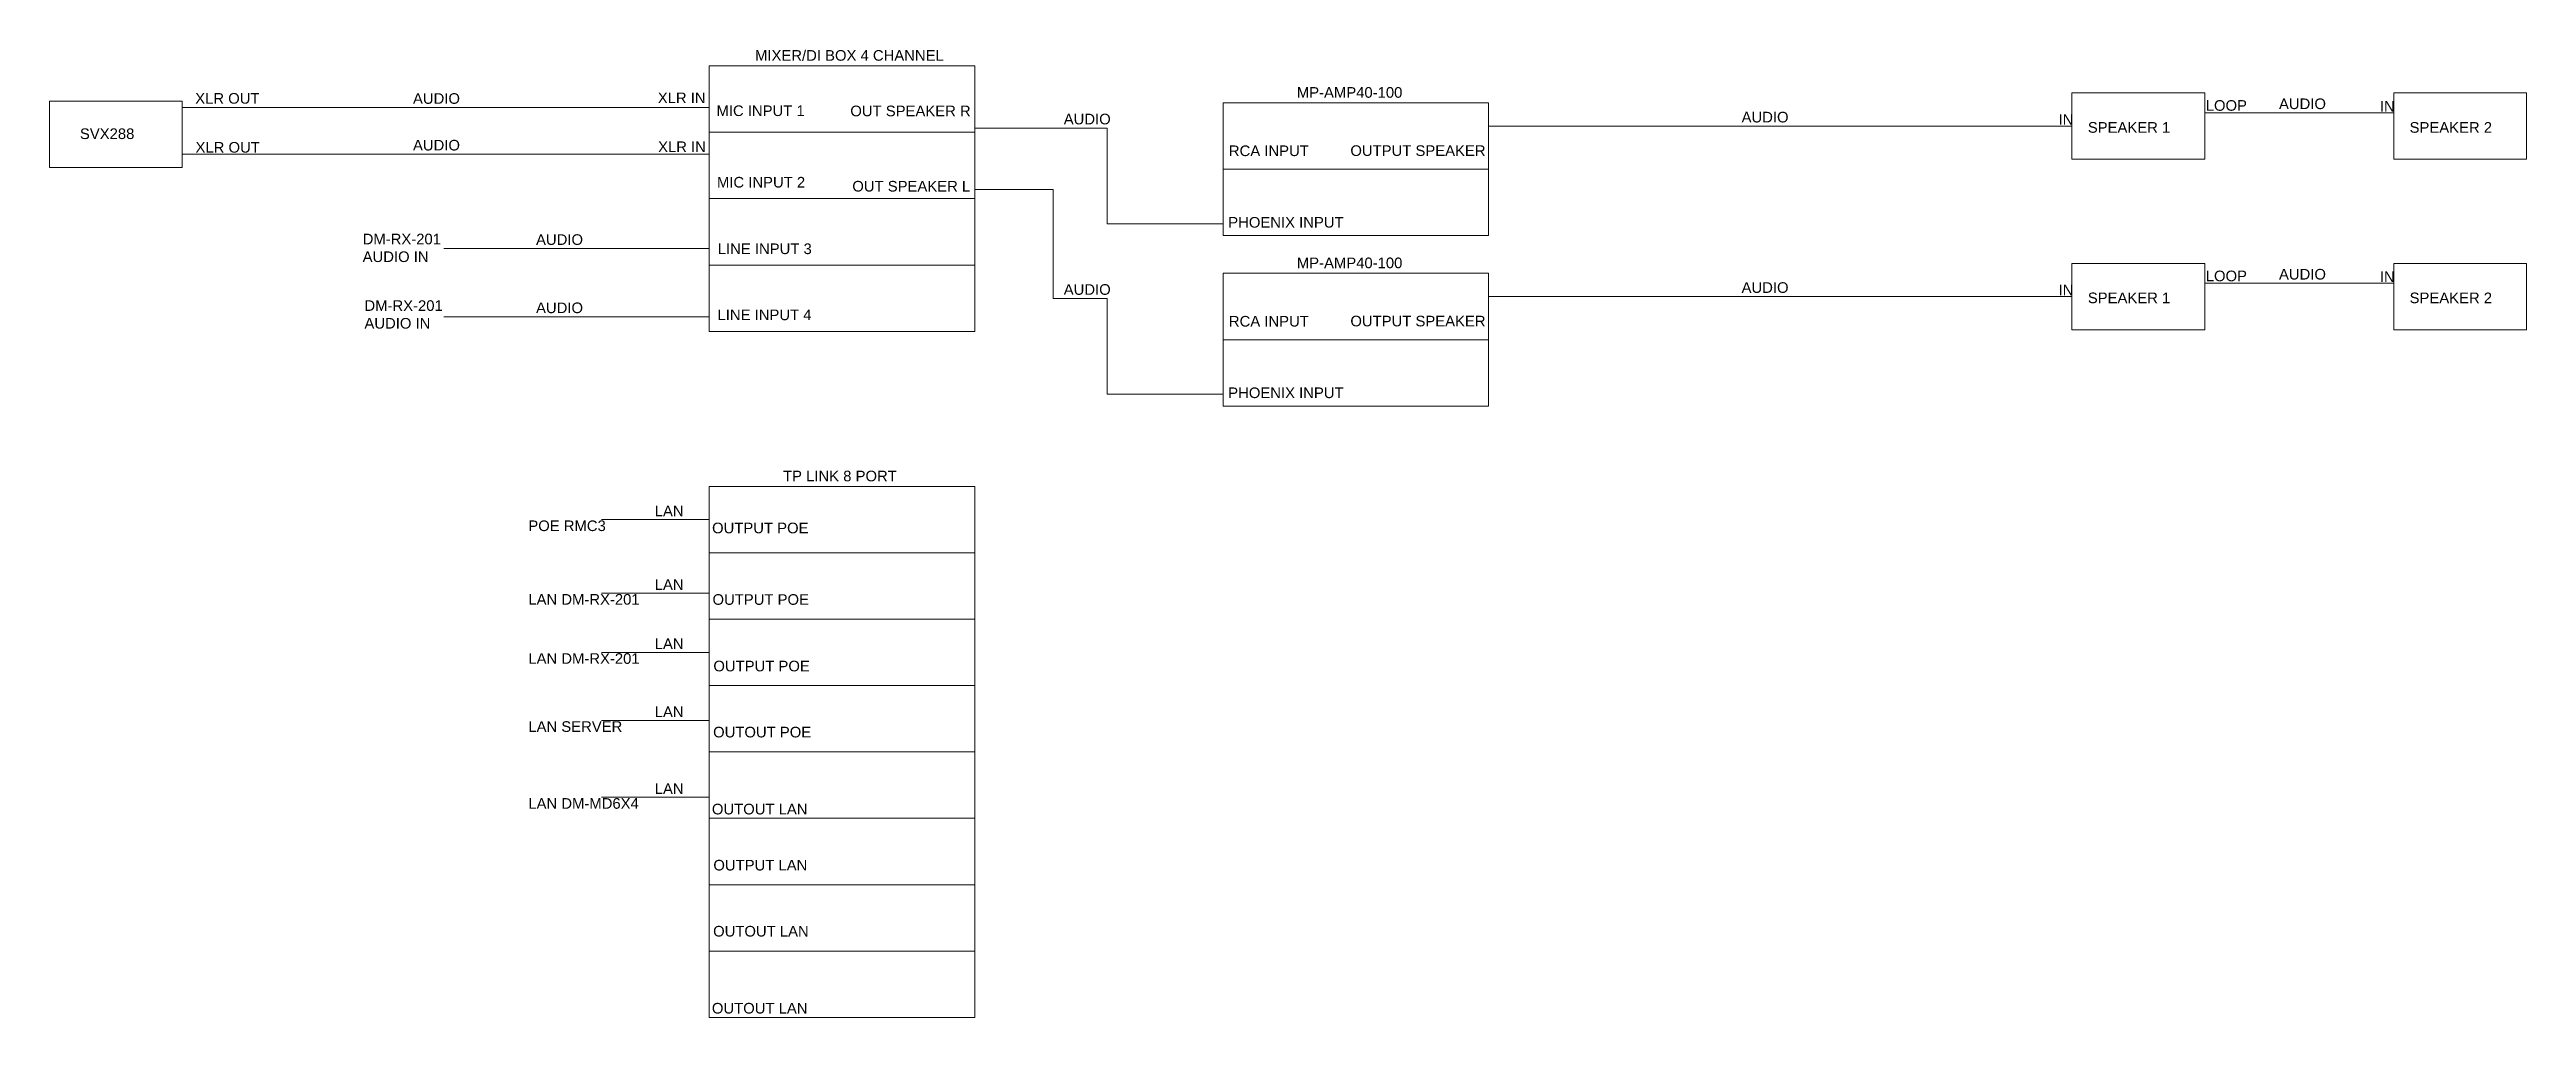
# Model space of a CAD drawing. Header units: inches. Extents: x 650 to 9922, y -3240 to 3248.
# Drawn here: x 2222 to 3155, y 1822 to 2187 of the extents above; entities that cross this region are included whole.
import ezdxf

# ---------------------------------------------------------------- set-up
doc = ezdxf.new("R2010")
doc.units = ezdxf.units.IN
doc.header["$MEASUREMENT"] = 0
doc.styles.get("Standard").update_dxf_attribs({"font": 'arial.ttf'})

msp = doc.modelspace()

# ---------------------------------------------------------------- texts
at = {"linetype": 'Continuous', "lineweight": 9, "char_height": 4}
for s, width, heights, insert, attachment_point in [('MIXER/DI BOX 4 CHANNEL', 76.3649, [0], (2487.96, 2186.73), 1), ('XLR OUT', 44.698, [0], (2277.07, 2166.49), 7), ('AUDIO', 44.698, [0], (2359.11, 2170.5), 1), ('XLR IN', 44.698, [0], (2451.32, 2166.75), 7), ('MIC INPUT 1', 44.698, [0], (2473.44, 2161.84), 7), ('OUT SPEAKER R', 53.7017, [0], (2569.18, 2165.82), 3), ('MP-AMP40-100', 76.3649, [0], (2692.05, 2172.79), 1), ('LOOP', 44.698, [0], (3034.42, 2167.88), 1), ('AUDIO', 44.698, [0], (3062.01, 2168.51), 1), ('IN', 44.698, [0], (3100.01, 2167.59), 1), ('SVX288', 44.698, [0], (2233.65, 2157.23), 1), ('AUDIO', 44.698, [0], (2604.24, 2162.76), 1), ('AUDIO', 44.698, [0], (2859.58, 2163.49), 1), ('IN', 44.698, [0], (2978.97, 2162.59), 1), ('SPEAKER 1', 44.698, [0], (2990, 2159.61), 1), ('SPEAKER 2', 44.698, [0], (3111.21, 2159.61), 1), ('XLR OUT', 44.698, [0], (2277.19, 2148.06), 7), ('AUDIO', 44.698, [0], (2359.11, 2152.92), 1), ('XLR IN', 44.698, [0], (2451.44, 2148.32), 7), ('RCA INPUT', 44.698, [0], (2666.45, 2146.75), 7), ('OUTPUT SPEAKER', 57.9778, [0], (2763.13, 2150.87), 3), ('MIC INPUT 2', 44.698, [0], (2473.61, 2134.91), 7), ('OUT SPEAKER L', 53.7017, [0], (2569, 2137.46), 3), ('PHOENIX INPUT', 44.698, [4.14], (2666.2, 2119.81), 7), ('DM-RX-201\\PAUDIO IN', 44.698, [0], (2340.15, 2106.85), 7), ('AUDIO', 44.698, [0], (2405.46, 2117.36), 1), ('LINE INPUT 3', 44.698, [0], (2473.93, 2109.84), 7), ('MP-AMP40-100', 76.3649, [0], (2692.05, 2108.59), 1), ('AUDIO', 44.698, [0], (2859.58, 2099.29), 1), ('LOOP', 44.698, [0], (3034.42, 2103.67), 1), ('AUDIO', 44.698, [0], (3062.01, 2104.31), 1), ('IN', 44.698, [0], (3100.01, 2103.39), 1), ('DM-RX-201\\PAUDIO IN', 44.698, [0], (2340.82, 2081.77), 7), ('AUDIO', 44.698, [0], (2405.46, 2091.66), 1), ('AUDIO', 44.698, [0], (2604.24, 2098.56), 1), ('IN', 44.698, [0], (2978.97, 2098.39), 1), ('SPEAKER 1', 44.698, [0], (2990, 2095.41), 1), ('SPEAKER 2', 44.698, [0], (3111.21, 2095.41), 1), ('LINE INPUT 4', 44.698, [0], (2473.83, 2084.96), 7), ('RCA INPUT', 44.698, [0], (2666.45, 2082.54), 7), ('OUTPUT SPEAKER', 57.9778, [0], (2763.13, 2086.67), 3), ('PHOENIX INPUT', 44.698, [4.14], (2666.2, 2055.6), 7), ('TP LINK 8 PORT', 76.3649, [0], (2498.5, 2028.31), 1), ('POE RMC3', 44.698, [0], (2402.56, 2005.51), 7), ('LAN', 44.698, [0], (2461.04, 2015.14), 3), ('OUTPUT POE', 44.698, [0], (2471.77, 2004.68), 7), ('LAN', 44.698, [0], (2461.04, 1987.42), 3), ('LAN DM-RX-201', 44.698, [0], (2402.56, 1977.79), 7), ('OUTPUT POE', 44.698, [0], (2471.93, 1977.74), 7), ('LAN DM-RX-201', 44.698, [0], (2402.56, 1955.51), 7), ('LAN', 44.698, [0], (2461.04, 1965.14), 3), ('OUTPUT POE', 44.698, [0], (2472.26, 1952.67), 7), ('LAN SERVER', 44.698, [0], (2402.56, 1929.88), 7), ('LAN', 44.698, [0], (2461.04, 1939.51), 3), ('OUTOUT POE', 44.698, [0], (2472.16, 1927.79), 7), ('LAN DM-MD6X4', 44.698, [0], (2402.56, 1900.92), 7), ('LAN', 44.698, [0], (2461.04, 1910.55), 3), ('OUTOUT LAN', 44.698, [0], (2471.7, 1898.79), 7), ('OUTPUT LAN', 44.698, [0], (2472.26, 1877.67), 7), ('OUTOUT LAN', 44.698, [0], (2472.16, 1852.79), 7), ('OUTOUT LAN', 44.698, [0], (2471.7, 1823.79), 7)]:
    msp.add_mtext_dynamic_manual_height_columns(s, width=width, gutter_width=1, heights=heights, dxfattribs=dict(at, insert=insert, attachment_point=attachment_point))

# ---------------------------------------------------------------- linework, layer by layer
at = {"color": 3, "linetype": 'Continuous', "lineweight": 9}
msp.add_line((2272.2, 2147.52), (2470.69, 2147.52), dxfattribs=at)
at = {"linetype": 'Continuous', "lineweight": 9}
for points in [[(2470.69, 2180.78), (2570.69, 2180.78), (2570.69, 2080.78), (2470.69, 2080.78), (2470.69, 2180.78)], [(2470.69, 2180.78), (2470.69, 2155.78), (2570.69, 2155.78), (2570.69, 2130.78), (2470.69, 2130.78), (2470.69, 2105.78), (2570.69, 2105.78), (2570.69, 2080.78), (2470.69, 2080.78)], [(2272.2, 2152.54), (2272.2, 2167.51), (2222.2, 2167.51), (2222.2, 2142.51), (2272.2, 2142.51), (2272.2, 2152.54)], [(2664.24, 2166.85), (2764.24, 2166.85), (2764.24, 2116.85), (2664.24, 2116.85), (2664.24, 2166.85)], [(2664.24, 2166.85), (2664.24, 2141.85), (2764.24, 2141.85), (2764.24, 2116.85), (2664.24, 2116.85), (2664.24, 2116.85), (2764.24, 2116.85), (2764.24, 2116.85), (2664.24, 2116.85)], [(3034.02, 2155.63), (3034.02, 2170.59), (2984.02, 2170.59), (2984.02, 2145.59), (3034.02, 2145.59), (3034.02, 2155.63)], [(3155.23, 2155.63), (3155.23, 2170.59), (3105.23, 2170.59), (3105.23, 2145.59), (3155.23, 2145.59), (3155.23, 2155.63)], [(2664.24, 2102.65), (2764.24, 2102.65), (2764.24, 2052.65), (2664.24, 2052.65), (2664.24, 2102.65)], [(2664.24, 2102.65), (2664.24, 2077.65), (2764.24, 2077.65), (2764.24, 2052.65), (2664.24, 2052.65), (2664.24, 2052.65), (2764.24, 2052.65), (2764.24, 2052.65), (2664.24, 2052.65)], [(3034.02, 2091.42), (3034.02, 2106.39), (2984.02, 2106.39), (2984.02, 2081.39), (3034.02, 2081.39), (3034.02, 2091.42)], [(3155.23, 2091.42), (3155.23, 2106.39), (3105.23, 2106.39), (3105.23, 2081.39), (3155.23, 2081.39), (3155.23, 2091.42)], [(2470.69, 2022.37), (2570.69, 2022.37), (2570.69, 1922.37), (2470.69, 1922.37), (2470.69, 2022.37)], [(2470.69, 2022.37), (2470.69, 1997.37), (2570.69, 1997.37), (2570.69, 1972.37), (2470.69, 1972.37), (2470.69, 1947.37), (2570.69, 1947.37), (2570.69, 1922.37), (2470.69, 1922.37)], [(2470.69, 2009.87), (2430.14, 2009.87)], [(2470.69, 1982.14), (2430.14, 1982.14)], [(2470.69, 1959.87), (2430.14, 1959.87)], [(2470.69, 1934.24), (2430.14, 1934.24)], [(2470.69, 1922.37), (2570.69, 1922.37), (2570.69, 1822.37), (2470.69, 1822.37), (2470.69, 1922.37)], [(2470.69, 1922.37), (2470.69, 1897.37), (2570.69, 1897.37), (2570.69, 1872.37), (2470.69, 1872.37), (2470.69, 1847.37), (2570.69, 1847.37), (2570.69, 1822.37), (2470.69, 1822.37)], [(2470.69, 1905.28), (2430.14, 1905.28)]]:
    msp.add_lwpolyline(points, dxfattribs=at)
at = {"color": 3, "linetype": 'Continuous', "lineweight": 9}
for points in [[(2272.2, 2165.1), (2470.69, 2165.1)], [(2570.69, 2157.36), (2620.56, 2157.36), (2620.56, 2121.33), (2664.24, 2121.33)], [(2984.02, 2158.09), (2764.24, 2158.09)], [(3034.02, 2163.11), (3105.23, 2163.11)], [(2600.22, 2093.15), (2600.22, 2134.18), (2570.69, 2134.18)], [(2470.69, 2111.96), (2370.69, 2111.96)], [(2600.22, 2093.15), (2620.56, 2093.15), (2620.56, 2057.13), (2664.24, 2057.13)], [(2984.02, 2093.89), (2764.24, 2093.89)], [(3034.02, 2098.91), (3105.23, 2098.91)], [(2470.69, 2086.25), (2370.69, 2086.25)]]:
    msp.add_lwpolyline(points, dxfattribs=at)

msp.set_redraw_order([(e.dxf.handle, doc.entitydb.next_handle()) for e in msp.query("TEXT MTEXT ATTDEF DIMENSION ARC_DIMENSION")])  # texts and dimensions are drawn at this point

doc.saveas('drawing.dxf')
